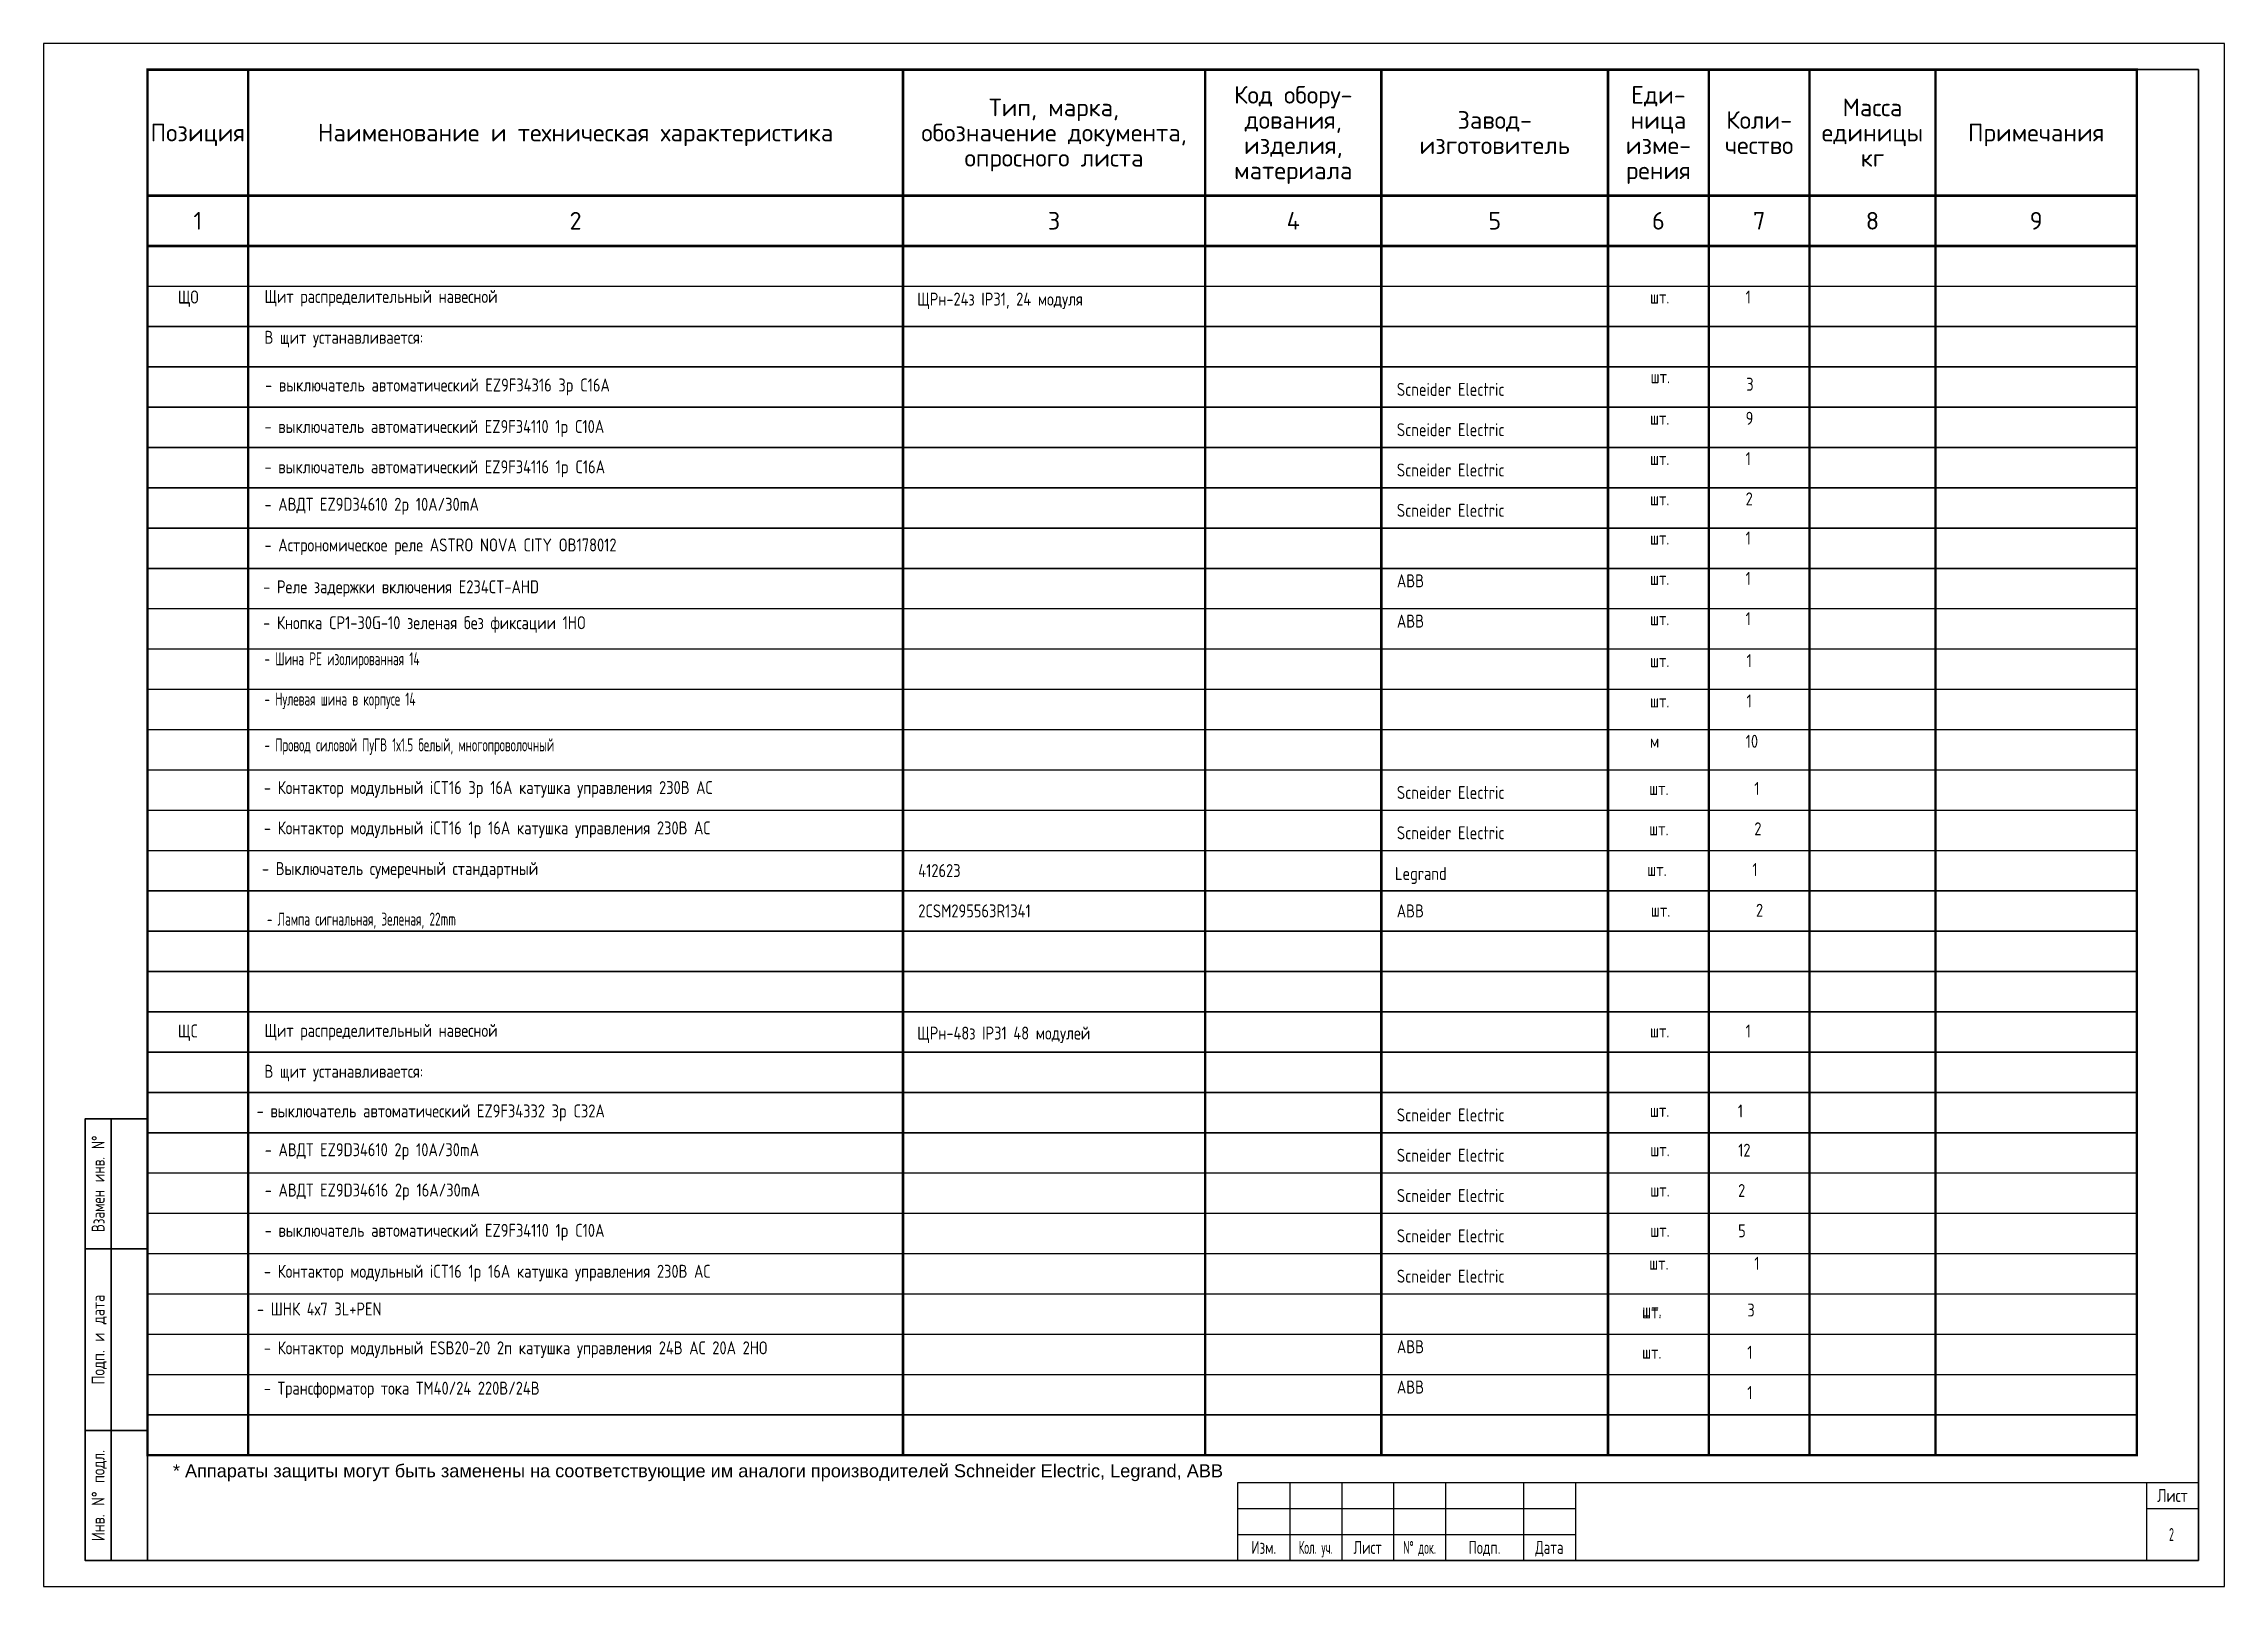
# Model space of a CAD drawing. Header units: metres. Extents: x -472 to 201, y -446 to -235.
# Drawn here: x -129.6 to -87.6, y -445.09 to -415.39 of the extents above; entities that cross this region are included whole.
import ezdxf
from ezdxf.enums import TextEntityAlignment as Align

# ---------------------------------------------------------------- set-up
doc = ezdxf.new("R2010")
doc.units = ezdxf.units.M
doc.header["$MEASUREMENT"] = 0
for name, color, linetype in [('Elproject', 7, 'Continuous'), ('ЭЛЕКТРИК', 7, 'Continuous'), ('ЭО_схема', 250, 'Continuous')]:
    doc.layers.add(name, color=color, linetype=linetype)
doc.styles.add('-ISOCPEUR-', font='isocpeur.ttf')
doc.styles.add('Elproject', font='arial.ttf')
doc.styles.get("Standard").update_dxf_attribs({"font": 'txt.shx'})
doc.styles.add('Times', font='CS_Gost2304.shx')

msp = doc.modelspace()

# ---------------------------------------------------------------- texts
at = {"layer": 'Elproject', "style": 'Elproject'}
msp.add_text('* Аппараты защиты могут быть заменены на соответствующие им аналоги производителей Schneider Electric, Legrand, ABB ', height=0.25, dxfattribs=at).set_placement((-127.109, -442.987))
at = {"layer": 'ЭЛЕКТРИК', "color": 0, "linetype": 'Continuous', "style": 'Times'}
for s, p in [('- Контактор модульный iCT16 3p 16A катушка управления 230В АС', (-125.357, -429.834)), ('1', (-96.652, -429.852)), ('шт.', (-98.678, -429.852)), ('- Контактор модульный iCT16 1p 16A катушка управления 230В АС', (-125.357, -430.61)), ('шт.', (-98.678, -430.628)), ('2', (-96.652, -430.628)), ('- Выключатель сумеречный стандартный', (-125.394, -431.393)), ('шт.', (-98.715, -431.412)), ('1', (-96.689, -431.412)), ('шт.', (-98.645, -432.196)), ('2', (-96.62, -432.196)), ('- выключатель автоматический EZ9F34332 3p C32A', (-125.496, -436.059)), ('1', (-96.97, -436.059)), ('12', (-96.964, -436.815)), ('2', (-96.964, -437.591)), ('5', (-96.964, -438.367)), ('- Контактор модульный iCT16 1p 16A катушка управления 230В АС', (-125.357, -439.146)), ('шт.', (-98.678, -438.991)), ('1', (-96.652, -438.991)), ('- ШНК 4х7 3L+PEN', (-125.491, -439.872)), ('шт.', (-98.812, -439.892)), ('3', (-96.786, -439.892)), ('шт.', (-98.814, -439.929)), ('- Контактор модульный ESB20-20 2п катушка управления 24В АС 20А 2НО', (-125.357, -440.62)), ('шт.', (-98.814, -440.705)), ('1', (-96.788, -440.705)), ('- Трансформатор тока ТМ40/24 220B/24B ', (-125.357, -441.396)), ('1', (-96.788, -441.481))]:
    msp.add_text(s, height=0.25, dxfattribs=at).set_placement(p)
at = {"layer": 'ЭО_схема', "color": 0, "linetype": 'Continuous', "style": 'Times'}
for s, p in [('ЩО', (-127.012, -420.39)), ('шт.', (-98.661, -420.39)), ('- выключатель автоматический EZ9F34316 3p C16A', (-125.334, -422.084)), ('шт.', (-98.65, -421.924)), ('- выключатель автоматический EZ9F34110 1p C10A ', (-125.345, -422.883)), ('шт.', (-98.661, -422.724)), ('шт.', (-98.661, -423.5)), ('- выключатель автоматический EZ9F34116 1p C16A ', (-125.345, -423.659)), ('- АВДТ EZ9D34610 2p 10A/30mA ', (-125.345, -424.38)), ('шт.', (-98.661, -424.276)), ('- Астрономическое реле ASTRO NOVA CITY OB178012 ', (-125.345, -425.163)), ('шт.', (-98.661, -425.031)), ('- Реле задержки включения E234CT-AHD', (-125.371, -425.969)), ('шт.', (-98.661, -425.807)), ('- Кнопка CP1-30G-10 зеленая без фиксации 1HO', (-125.371, -426.66)), ('шт.', (-98.661, -426.583)), ('шт.', (-98.661, -427.391)), ('1', (-96.802, -427.391)), ('1', (-96.802, -428.167)), ('шт.', (-98.661, -428.167)), ('м', (-98.661, -428.943)), ('10', (-96.818, -428.943)), ('ЩC', (-127.012, -434.52)), ('шт.', (-98.661, -434.52)), ('шт.', (-98.662, -436.049)), ('- АВДТ EZ9D34610 2p 10A/30mA ', (-125.341, -436.806)), ('шт.', (-98.657, -436.806)), ('- АВДТ EZ9D34616 2p 16A/30mA ', (-125.341, -437.582)), ('шт.', (-98.657, -437.582)), ('- выключатель автоматический EZ9F34110 1p C10A ', (-125.341, -438.358)), ('шт.', (-98.657, -438.358))]:
    msp.add_text(s, height=0.25, dxfattribs=at).set_placement(p)
at = {"layer": 'ЭО_схема', "linetype": 'Continuous', "style": 'Times'}
for s, p in [('Щит распределительный навесной', (-125.345, -420.379)), ('В щит устанавливается:', (-125.345, -421.166)), ('Щит распределительный навесной', (-125.345, -434.509)), ('В щит устанавливается:', (-125.345, -435.296))]:
    msp.add_text(s, height=0.25, dxfattribs=at).set_placement(p)
at = {"layer": 'ЭО_схема', "style": 'Times'}
for s, p in [('ЩРн-24з IP31, 24 модуля ', (-112.774, -420.43)), ('Scneider Electric', (-103.536, -422.168)), ('Scneider Electric', (-103.536, -422.944)), ('Scneider Electric', (-103.536, -423.72)), ('Scneider Electric', (-103.536, -424.496)), ('ABB', (-103.536, -425.854)), ('ABB', (-103.536, -426.63)), ('Scneider Electric', (-103.536, -429.928)), ('Scneider Electric', (-103.536, -430.704)), ('412623', (-112.754, -431.432)), ('Legrand', (-103.573, -431.488)), ('2CSM295563R1341', (-112.754, -432.208)), ('ABB', (-103.539, -432.208)), ('ЩРн-48з IP31 48 модулей', (-112.774, -434.56)), ('Scneider Electric', (-103.536, -436.136)), ('Scneider Electric', (-103.536, -436.912)), ('Scneider Electric', (-103.536, -437.688)), ('Scneider Electric', (-103.536, -438.464)), ('Scneider Electric', (-103.536, -439.24)), ('ABB', (-103.536, -440.598)), ('ABB', (-103.536, -441.374))]:
    msp.add_text(s, height=0.25, dxfattribs=at).set_placement(p)
at = {"layer": 'ЭО_схема', "color": 7, "linetype": 'Continuous', "style": 'Times'}
for s, p in [('1', (-96.819, -420.39)), ('3', (-96.807, -422.069)), ('9', (-96.819, -422.724)), ('1', (-96.819, -423.5)), ('2', (-96.819, -424.276)), ('1', (-96.819, -425.031)), ('1', (-96.819, -425.807)), ('1', (-96.819, -426.583)), ('1', (-96.819, -434.52))]:
    msp.add_text(s, height=0.25, dxfattribs=at).set_placement(p)
at = {"layer": 'ЭО_схема', "color": 0, "linetype": 'Continuous', "style": 'Times', "width": 0.78}
for s, p in [('- Шина РЕ изолированная 14', (-125.345, -427.354)), ('- Нулевая шина в корпусе 14', (-125.345, -428.13)), ('- Провод силовой ПуГВ 1х1.5 белый, многопроволочный', (-125.345, -429.012)), ('- Лампа сигнальная, Зеленая, 22mm ', (-125.299, -432.366))]:
    msp.add_text(s, height=0.25, dxfattribs=at).set_placement(p)
at = {"layer": 'ЭО_схема', "lineweight": -3}
for s, width, p in [('Взамен инв. N°', 0.7, (-128.549, -437.337)), ('Подп. и дата', 0.75, (-128.549, -440.337)), ('Инв. N° подл.', 0.75, (-128.549, -443.337))]:
    msp.add_text(s, height=0.25, rotation=90, dxfattribs=dict(at, width=width)).set_placement(p, align=Align.MIDDLE_CENTER)
at = {"layer": 'ЭО_схема', "lineweight": 25, "width": 0.75}
msp.add_text('Лист', height=0.25, dxfattribs=at).set_placement((-88.599, -443.337), align=Align.MIDDLE_CENTER)
at = {"layer": 'ЭО_схема', "lineweight": 25, "ltscale": 100, "style": 'Times'}
for s, width, p in [('Изм.', 0.9, (-106.099, -444.337)), ('Кол. уч.', 0.7, (-105.099, -444.337)), ('Лист', 0.9, (-104.099, -444.337)), ('N° док.', 0.7, (-103.099, -444.337)), ('Подп.', 0.9, (-101.849, -444.337)), ('Дата', 0.9, (-100.599, -444.337))]:
    msp.add_text(s, height=0.25, dxfattribs=dict(at, width=width)).set_placement(p, align=Align.MIDDLE_CENTER)
at = {"layer": 'ЭО_схема', "lineweight": 25, "ltscale": 100, "style": 'Times', "width": 0.7}
msp.add_text('2', height=0.25, dxfattribs=at).set_placement((-88.666, -444.213))

# ---------------------------------------------------------------- blocks, each defined once
blk = doc.blocks.new('*U313')
at = {"const_width": 0.5}
blk.add_lwpolyline([(0, 0), (-395, 0), (-395, -35), (0, -35)], close=True, dxfattribs=at)
for points, const_width in [([(-375, 0), (-375, -35)], 0.5), ([(-245, 0), (-245, -35)], 0.5), ([(-185, 0), (-185, -35)], 0.5), ([(-150, 0), (-150, -35)], 0.5), ([(-105, 0), (-105, -35)], 0.5), ([(-85, 0), (-85, -35)], 0.5), ([(-65, 0), (-65, -35)], 0.5), ([(-40, 0), (-40, -35)], 0.5), ([(-395, -25), (0, -25)], 0.5), ([(0, -35), (0, -275), (-395, -275), (-395, -35)], 0.5), ([(-375, -35), (-375, -275)], 0.5), ([(-245, -35), (-245, -275)], 0.5), ([(-185, -35), (-185, -275)], 0.5), ([(-150, -35), (-150, -275)], 0.5), ([(-105, -35), (-105, -275)], 0.5), ([(-85, -35), (-85, -275)], 0.5), ([(-65, -35), (-65, -275)], 0.5), ([(-40, -35), (-40, -275)], 0.5), ([(0, -43), (-395, -43)], 0.3), ([(0, -51), (-395, -51)], 0.3), ([(0, -59), (-395, -59)], 0.3), ([(0, -67), (-395, -67)], 0.3), ([(0, -75), (-395, -75)], 0.3), ([(0, -83), (-395, -83)], 0.3), ([(0, -91), (-395, -91)], 0.3), ([(0, -99), (-395, -99)], 0.3), ([(0, -107), (-395, -107)], 0.3), ([(0, -115), (-395, -115)], 0.3), ([(0, -123), (-395, -123)], 0.3), ([(0, -131), (-395, -131)], 0.3), ([(0, -139), (-395, -139)], 0.3), ([(0, -147), (-395, -147)], 0.3), ([(0, -155), (-395, -155)], 0.3), ([(0, -163), (-395, -163)], 0.3), ([(0, -171), (-395, -171)], 0.3), ([(0, -179), (-395, -179)], 0.3), ([(0, -187), (-395, -187)], 0.3), ([(0, -195), (-395, -195)], 0.3), ([(0, -203), (-395, -203)], 0.3), ([(0, -211), (-395, -211)], 0.3), ([(0, -219), (-395, -219)], 0.3), ([(0, -227), (-395, -227)], 0.3), ([(0, -235), (-395, -235)], 0.3), ([(0, -243), (-395, -243)], 0.3), ([(0, -251), (-395, -251)], 0.3), ([(0, -259), (-395, -259)], 0.3), ([(0, -267), (-395, -267)], 0.3), ([(0, -275), (-395, -275)], 0.3)]:
    blk.add_lwpolyline(points, dxfattribs=dict(const_width=const_width))
at = {"style": '-ISOCPEUR-'}
for s, p in [('Код обору-', (-167.5, -5)), ('Еди-', (-95, -5)), ('Тип, марка,', (-215, -7.5)), ('Завод-', (-127.5, -10)), ('Коли-', (-75, -10)), ('Масса', (-52.5, -7.5)), ('Позиция', (-385, -12.5)), ('Наименование и техническая характеристика', (-310, -12.5)), ('обозначение документа,', (-215, -12.5)), ('дования,', (-167.5, -10)), ('ница', (-95, -10)), ('единицы', (-52.5, -12.5)), ('Примечания', (-20, -12.5)), ('опросного листа', (-215, -17.5)), ('изделия,', (-167.5, -15)), ('изготовитель', (-127.5, -15)), ('изме-', (-95, -15)), ('чество', (-75, -15)), ('кг', (-52.5, -17.5)), ('материала', (-167.5, -20)), ('рения', (-95, -20)), ('1', (-385, -30)), ('2', (-310, -30)), ('3', (-215, -30)), ('4', (-167.5, -30)), ('5', (-127.5, -30)), ('6', (-95, -30)), ('7', (-75, -30)), ('8', (-52.5, -30)), ('9', (-20, -30))]:
    blk.add_text(s, height=3.5, dxfattribs=at).set_placement(p, align=Align.MIDDLE_CENTER)

# ---------------------------------------------------------------- linework, layer by layer
at = {"layer": 'ЭО_схема'}
msp.add_lwpolyline([(-129.599, -445.087), (-87.599, -445.087), (-87.599, -415.387), (-129.599, -415.387)], close=True, dxfattribs=at)
at = {"layer": 'ЭО_схема', "lineweight": 35}
msp.add_lwpolyline([(-127.599, -444.587), (-88.099, -444.587), (-88.099, -415.887), (-127.599, -415.887)], close=True, dxfattribs=at)
for points in [[(-127.599, -444.587), (-128.799, -444.587), (-128.799, -442.087), (-128.799, -438.587), (-128.799, -436.087), (-127.599, -436.087)], [(-128.299, -444.587), (-128.299, -436.087)], [(-128.799, -438.587), (-127.599, -438.587)], [(-128.799, -442.087), (-127.599, -442.087)]]:
    msp.add_lwpolyline(points, dxfattribs=at)
at = {"layer": 'ЭО_схема', "lineweight": 25}
for points in [[(-106.599, -444.587), (-106.599, -443.087), (-88.099, -443.087)], [(-105.599, -443.087), (-105.599, -444.587)], [(-104.599, -443.087), (-104.599, -444.587)], [(-103.599, -443.087), (-103.599, -444.587)], [(-102.599, -443.087), (-102.599, -444.587)], [(-101.099, -443.087), (-101.099, -444.587)], [(-100.099, -443.087), (-100.099, -444.587)], [(-89.099, -443.087), (-89.099, -444.587)], [(-106.599, -443.587), (-100.099, -443.587)], [(-89.099, -443.587), (-88.099, -443.587)], [(-106.599, -444.087), (-100.099, -444.087)]]:
    msp.add_lwpolyline(points, dxfattribs=at)

# ---------------------------------------------------------------- block references
at = {"layer": 'ЭО_схема', "color": 0, "linetype": 'Continuous', "xscale": 0.097, "yscale": 0.097, "zscale": 0.097}
msp.add_blockref('*U313', (-89.284, -415.887), dxfattribs=at)

msp.set_redraw_order([(e.dxf.handle, doc.entitydb.next_handle()) for e in msp.query("TEXT MTEXT ATTDEF DIMENSION ARC_DIMENSION")])  # texts and dimensions are drawn at this point

doc.saveas('drawing.dxf')
